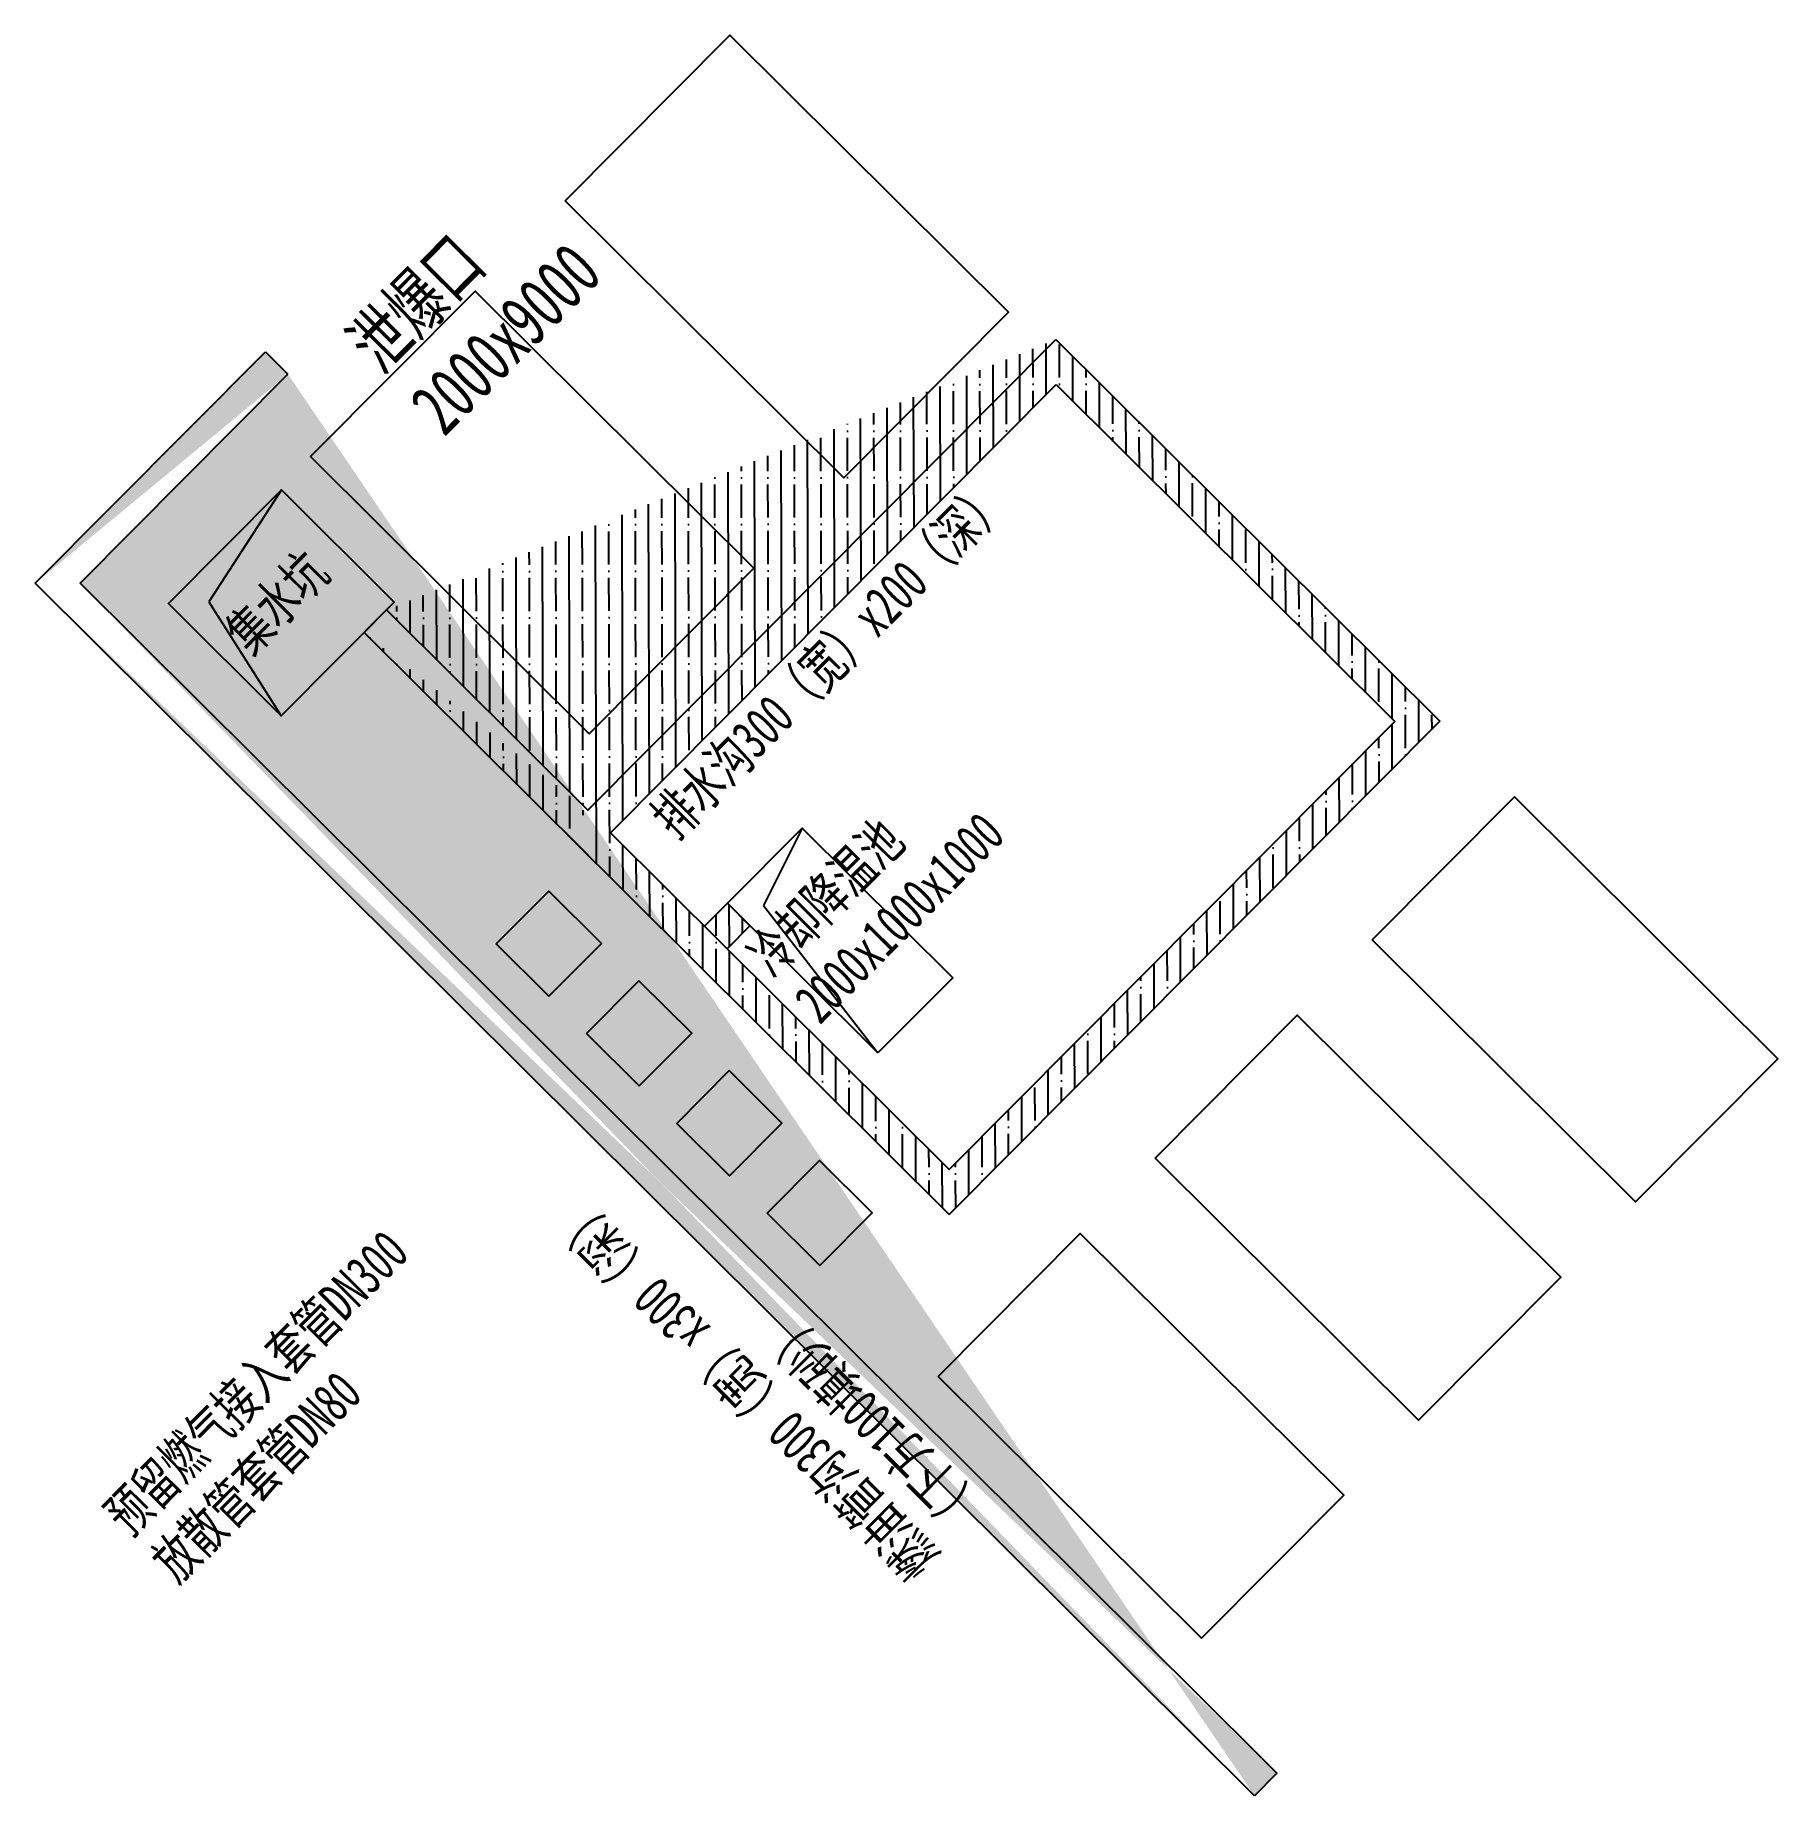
# Model space of a CAD drawing. Extents: x 517634312 to 520012312, y 3499191844 to 3500891844.
# Drawn here: x 518715326 to 518731743, y 3499774628 to 3499791216 of the extents above; entities that cross this region are included whole.
import ezdxf

# ---------------------------------------------------------------- set-up
doc = ezdxf.new("R2010")
doc.units = 0
doc.header["$LTSCALE"] = 1000
doc.layers.get('0').update_dxf_attribs({"linetype": 'CONTINUOUS'})
doc.layers.add('C-XREF-SLCT', color=7, linetype='CONTINUOUS', plot=False)
doc.layers.add('H-CONA', color=7, linetype='CONTINUOUS', plot=False)
doc.layers.add('H-BASE', color=7, linetype='CONTINUOUS')
doc.styles.add('Acs', font='', dxfattribs={"width": 0.7})
doc.styles.add('TH-STYLE1', font='', dxfattribs={"width": 0.7})
doc.styles.get('Acs').set_extended_font_data('STFangsong')
doc.styles.get('TH-STYLE1').set_extended_font_data('STFangsong')
pattern_1 = [(90.1573, (518772263.8, 3499728932.57), (-249.99906, -0.6863), []), (90.1573, (518772388.45, 3499729057.9), (-249.99906, -0.6863), [312.5, -62.5, 0, -62.5])]

msp = doc.modelspace()

# ---------------------------------------------------------------- texts
at = {"layer": 'H-CONA', "attachment_point": 1, "style": 'TH-STYLE1'}
for s, width, insert, char_height, rotation in [('泄爆口2000x9000', 2907.221078, (518718232.792, 3499788363.4724), 500, 45.15729226), ('排水沟300（宽）x200（深）', 5295.832619, (518721099.0209, 3499783886.6403), 375, 45.15729226), ('集水坑', 2907.221078, (518717094.183, 3499785624.7377), 375, 45.15729226), ('冷却降温池\\P2000x1000x1000', 5295.832619, (518722009.3426, 3499782591.0382), 375, 45.15729226), ('燃油管沟300（宽）x300（深）（下方100填砂）', 5295.832619, (518723596.2841, 3499776626.3541), 375, 135.15729231), ('预留燃气接入套管DN300\\P放散管套管DN80', 5295.832619, (518715951.4158, 3499777320.7294), 375, 45.15729226)]:
    msp.add_mtext_dynamic_manual_height_columns(s, width=width, gutter_width=32731.049, heights=[0], dxfattribs=dict(at, insert=insert, char_height=char_height, rotation=rotation))

# ---------------------------------------------------------------- blocks, each defined once
blk = doc.blocks.new('AcsAcadShareArea')
for points in [[(0, 0), (118900, 0), (118900, 85000), (0, 85000)], [(6892.88, 0), (28409.44, 0), (28409.44, 2708.36), (6892.88, 2708.36)], [(0, 0), (6892.88, 0), (6892.88, 2699.19), (0, 2699.19)], [(0, 733), (0, 733), (0, 0), (0, 0)]]:
    blk.add_lwpolyline(points, close=True)
at = {"insert": (596.82, 1991.36), "char_height": 1000, "width": 6073.8998, "attachment_point": 1, "style": 'Acs'}
blk.add_mtext('唯一编号：', dxfattribs=at)
at = {"style": 'Acs', "width": 0.8}
blk.add_attdef('唯一编号', (7537.4, 860.81), '', height=1000, dxfattribs=at)

# ---------------------------------------------------------------- hatches: boundary and pattern name
at = {"layer": 'H-BASE'}
h = msp.add_hatch(dxfattribs=at)
h.set_pattern_fill('ANSI35', color=256, scale=1000)
h.set_pattern_definition(pattern_1)
h.paths.add_polyline_path([(518720745.7767, 3499783702.0263), (518724944.1353, 3499787923.4996), (518728134.8392, 3499784750.2665), (518723936.4806, 3499780528.7931)], flags=16)
edge = h.paths.add_edge_path()
edge.add_line((518718635.6248, 3499785800.624), (518720533.0631, 3499783913.5751))
edge.add_line((518718424.0759, 3499785587.9104), (518720534.2279, 3499783489.3127))
edge.add_line((518720533.0631, 3499783913.5751), (518724942.9706, 3499788347.7621))
edge.add_line((518720321.5143, 3499783700.8615), (518723937.6454, 3499780104.5306))
edge.add_line((518728559.1017, 3499784751.4312), (518723937.6454, 3499780104.5306))
edge.add_line((518724942.9706, 3499788347.7621), (518728559.1017, 3499784751.4312))
h = msp.add_hatch(dxfattribs=at)
h.set_pattern_fill('SACNCR', color=256, scale=1000)
h.set_pattern_definition([(90.15729, (518772263.79, 3499728932.57), (-93.74965, -0.25737), []), (90.15729, (518772310.54, 3499728979.57), (-93.74965, -0.25737), [0, -93.75])])
edge = h.paths.add_edge_path()
edge.add_line((518726882.3692, 3499774982.2287), (518715750.3578, 3499786053.2866))
edge.add_line((518726812.6294, 3499774628.4826), (518715326.0953, 3499786052.1219))
edge.add_line((518727024.1782, 3499774841.1962), (518726812.6294, 3499774628.4826))
edge.add_line((518726882.3692, 3499774982.2287), (518727024.1782, 3499774841.1962))
edge.add_line((518715750.3578, 3499786053.2866), (518717707.3352, 3499788021.0385))
edge.add_line((518715326.0953, 3499786052.1219), (518717494.6216, 3499788232.5874))
edge.add_line((518717494.6216, 3499788232.5874), (518717707.3352, 3499788021.0385))
h = msp.add_hatch(dxfattribs=at)
h.set_pattern_fill('ANSI35', color=256, scale=1000)
h.set_pattern_definition(pattern_1)
h.paths.add_polyline_path([(518721632.0834, 3499782820.5726), (518721847.5155, 3499783037.1908), (518722060.2291, 3499782825.6419), (518721844.797, 3499782609.0237)])

# ---------------------------------------------------------------- linework, layer by layer
for p, q in [((518720533.0631, 3499783913.5751), (518724942.9706, 3499788347.7621)), ((518724942.9706, 3499788347.7621), (518728559.1017, 3499784751.4312)), ((518715326.0953, 3499786052.1219), (518717494.6216, 3499788232.5874)), ((518717494.6216, 3499788232.5874), (518717707.3352, 3499788021.0385)), ((518715750.3578, 3499786053.2866), (518717707.3352, 3499788021.0385)), ((518720745.7767, 3499783702.0263), (518724944.1353, 3499787923.4996)), ((518724944.1353, 3499787923.4996), (518728134.8392, 3499784750.2665)), ((518717645.037, 3499786931.7504), (518716962.9041, 3499785877.4773)), ((518726812.6294, 3499774628.4826), (518715326.0953, 3499786052.1219)), ((518726882.3692, 3499774982.2287), (518715750.3578, 3499786053.2866)), ((518716962.9041, 3499785877.4773), (518717644.5646, 3499784804.1078)), ((518718424.0759, 3499785587.9104), (518718635.6248, 3499785800.624)), ((518718635.6248, 3499785800.624), (518720533.0631, 3499783913.5751)), ((518718424.0759, 3499785587.9104), (518720534.2279, 3499783489.3127)), ((518728134.8392, 3499784750.2665), (518723936.4806, 3499780528.7931)), ((518728559.1017, 3499784751.4312), (518723937.6454, 3499780104.5306)), ((518720321.5143, 3499783700.8615), (518723937.6454, 3499780104.5306)), ((518720745.7767, 3499783702.0263), (518723936.4806, 3499780528.7931)), ((518722552.6784, 3499783746.2361), (518722187.2149, 3499783014.8019)), ((518721847.5155, 3499783037.1908), (518721632.0834, 3499782820.5726)), ((518722187.2149, 3499783014.8019), (518723265.6061, 3499781626.865)), ((518722060.2291, 3499782825.6419), (518721844.797, 3499782609.0237)), ((518726882.3692, 3499774982.2287), (518727024.1782, 3499774841.1962)), ((518727024.1782, 3499774841.1962), (518726812.6294, 3499774628.4826))]:
    msp.add_line(p, q, dxfattribs=at)
for points in [[(518720318.5175, 3499789655.806), (518721869.8759, 3499791215.7057), (518724494.2872, 3499788605.6644), (518722942.9288, 3499787045.7647)], [(518717920.9635, 3499787245.052), (518719472.322, 3499788804.9517), (518722096.7333, 3499786194.9103), (518720545.3749, 3499784635.0107)], [(518717645.037, 3499786931.7504), (518716580.9968, 3499785861.8519), (518717644.5648, 3499784804.1076), (518718708.605, 3499785874.006)], [(518717645.037, 3499786931.7504), (518716580.9968, 3499785861.8519), (518717644.5648, 3499784804.1076), (518718708.605, 3499785874.006)], [(518727921.8663, 3499782692.5754), (518729261.6759, 3499784039.7615), (518731743.3344, 3499781571.6912), (518730403.5249, 3499780224.5051)], [(518723265.6061, 3499781626.865), (518721847.5155, 3499783037.1908), (518722552.6784, 3499783746.2361), (518723970.769, 3499782335.9103)], [(518719670.0127, 3499782656.3793), (518720163.6267, 3499783152.711), (518720659.9584, 3499782659.097), (518720166.3444, 3499782162.7653)], [(518721632.0834, 3499782820.5726), (518721847.5155, 3499783037.1908), (518722060.2291, 3499782825.6419), (518721844.797, 3499782609.0237)], [(518720520.867, 3499781810.1838), (518721014.4811, 3499782306.5155), (518721510.8128, 3499781812.9015), (518721017.1987, 3499781316.5698)], [(518725876.8938, 3499780636.344), (518727216.7034, 3499781983.5301), (518729698.362, 3499779515.4598), (518728358.5524, 3499778168.2737)], [(518721371.7214, 3499780963.9883), (518721865.3354, 3499781460.32), (518722361.6672, 3499780966.706), (518721868.0531, 3499780470.3743)], [(518722222.5758, 3499780117.7928), (518722716.1898, 3499780614.1245), (518723212.5215, 3499780120.5105), (518722718.9075, 3499779624.1788)], [(518723831.9214, 3499778580.1126), (518725171.7309, 3499779927.2987), (518727653.3895, 3499777459.2284), (518726313.5799, 3499776112.0423)]]:
    msp.add_lwpolyline(points, close=True, dxfattribs=at)

# ---------------------------------------------------------------- block references
at = {"layer": 'C-XREF-SLCT', "xscale": 20, "yscale": 20, "zscale": 20}
msp.add_blockref('AcsAcadShareArea', (517634312.513, 3499191844.5134), dxfattribs=at).add_auto_attribs({'唯一编号': '0'})

msp.set_redraw_order([(e.dxf.handle, doc.entitydb.next_handle()) for e in msp.query("TEXT MTEXT ATTDEF DIMENSION ARC_DIMENSION")])  # texts and dimensions are drawn at this point

doc.saveas('drawing.dxf')
